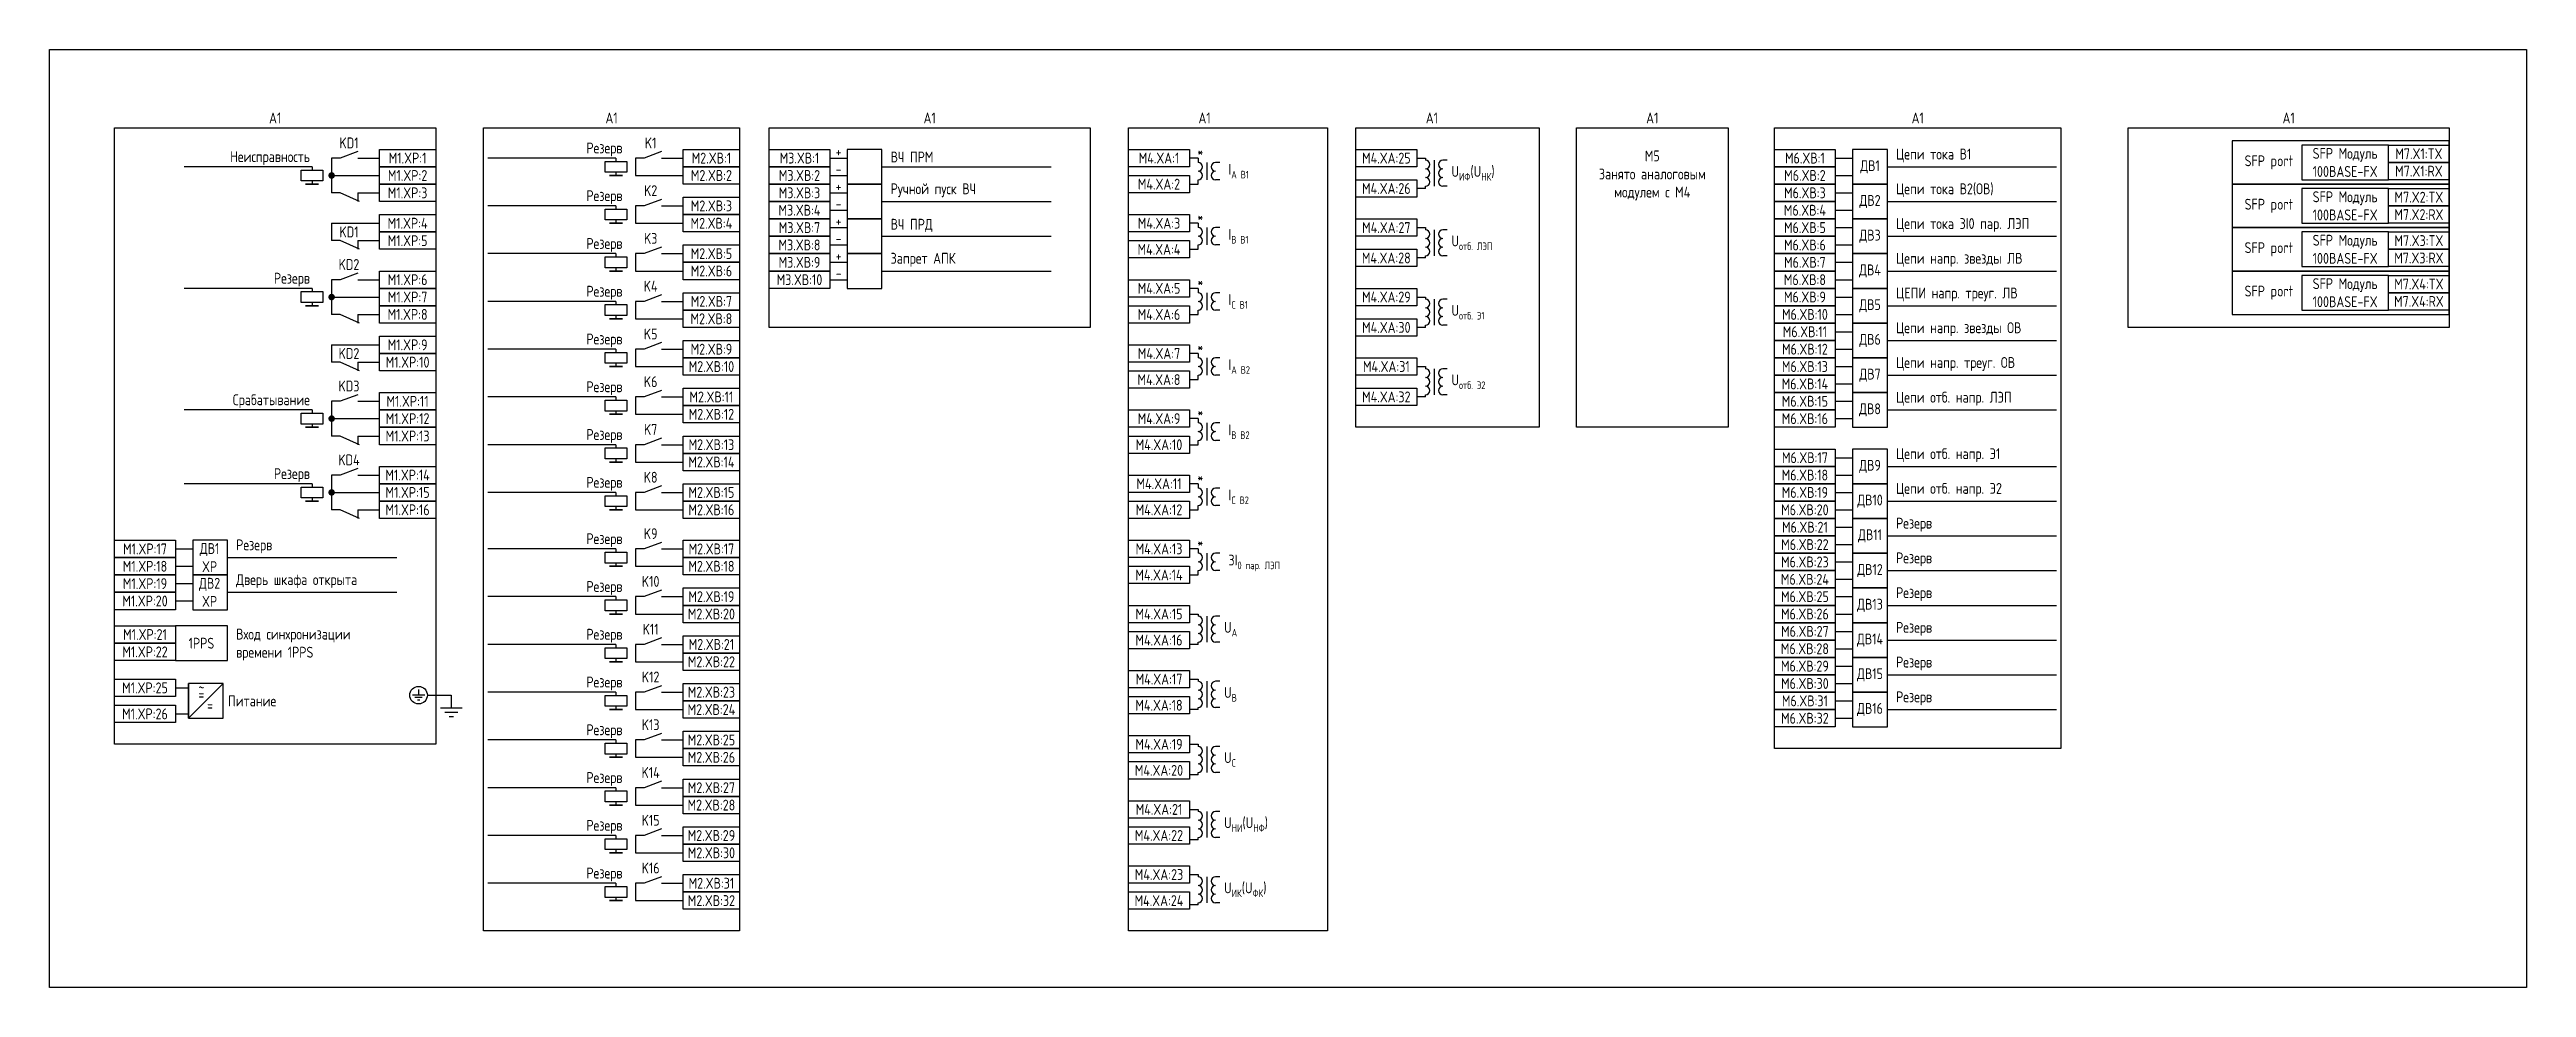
# Model space of a CAD drawing. Header units: millimetres. Extents: x -920 to 3495, y -90 to 589.
# Drawn here: x -32 to 539, y 301 to 517 of the extents above; entities that cross this region are included whole.
import ezdxf

# ---------------------------------------------------------------- set-up
doc = ezdxf.new("R2010")
doc.units = ezdxf.units.MM
doc.styles.add('Gost_type_A', font='GOST_0.TTF')

msp = doc.modelspace()

# ---------------------------------------------------------------- texts
at = {"char_height": 2.5, "style": 'Gost_type_A'}
for s, insert, width, attachment_point, line_spacing_factor in [('A1', (20.25, 500), 74.0002, 8, 0.9), ('A1', (97.75, 500), 59, 8, 0.9), ('A1', (171.04, 500), 74.0002, 8, 0.9), ('A1', (234.38, 500), 35, 8, 0.9), ('A1', (286.76, 500), 35, 8, 0.9), ('A1', (337.53, 500), 35, 8, 0.9), ('A1', (398.69, 500), 66, 8, 0.9), ('A1', (484.15, 500), 74.0002, 8, 0.9), ('Неисправность', (28.25, 492), 37, 6, 0.8), ('Резерв', (28.25, 464), 37, 6, 0.8), ('Срабатывание', (28.25, 436), 37, 6, 0.8), ('Резерв', (28.25, 419), 37, 6, 0.8)]:
    msp.add_mtext(s, dxfattribs=dict(at, insert=insert, width=width, attachment_point=attachment_point, line_spacing_factor=line_spacing_factor))
for s, insert, width, attachment_point in [('KD1', (37.25, 495.5), 8, 5), ('K1', (106.75, 495.5), 5, 5), ('M1.XP:1', (50.75, 492), 13, 5), ('Резерв', (100.25, 494), 31.0015, 6), ('M2.XВ:1', (120.75, 492), 13, 5), ('M3.XВ:1', (141.04, 492), 14, 5), ('+', (150.04, 493.5), 4, 5), ('ВЧ ПРM', (162.04, 491), 30.8621, 7), ('M4.XA:1', (223.88, 492), 14, 5), ('*', (233.38, 493.5), 3, 5), ('M4.XA:25', (276.26, 492), 14, 5), ('M5\\PЗанято аналоговым модулем с М4', (337.53, 488), 35, 5), ('M6.XВ:1', (372.69, 492), 14, 5), ('ДВ1', (387.69, 490), 7.9998, 5), ('Цепи тока В1', (393.69, 491), 27.8465, 7), ('SFP port', (485.15, 491), 20, 6), ('SFP Mодуль 100BASE-FX', (497.15, 491), 19.9998, 5), ('M7.X1:TX', (514.15, 493), 14, 5), ('M1.XP:3', (50.75, 484), 13, 5), ('M1.XP:2', (50.75, 488), 13, 5), ('K2', (106.75, 484.5), 5, 5), ('M2.XВ:2', (120.75, 488), 13, 5), ('M3.XВ:3', (141.04, 484), 14, 5), ('M3.XВ:2', (141.04, 488), 14, 5), ('-', (150.04, 489.5), 4, 5), ('+', (150.04, 485.5), 4, 5), ('Ручной пуск ВЧ', (162.04, 483), 44.8565, 7), ('M4.XA:2', (223.87, 486), 14.018, 5), ('\\A1;I{\\H0.7x;\\S^ A В1;}', (239.88, 489), 8, 4), ('M4.XA:26', (276.25, 485), 14.018, 5), ('\\A1;U{\\H0.7x;\\S^ ИФ;\\H1.42857x;(U\\H0.7x;\\S^ НК;\\H1.42857x;)}', (291.26, 488.5), 12, 4), ('M6.XВ:3', (372.69, 484), 14, 5), ('M6.XВ:2', (372.69, 488), 14, 5), ('Цепи тока В2(ОВ)', (393.69, 483), 27.8465, 7), ('M7.X1:RX', (514.15, 489), 14, 5), ('Резерв', (100.25, 483), 31.0015, 6), ('M2.XВ:3', (120.75, 481), 13, 5), ('M3.XВ:4', (141.04, 480), 14, 5), ('-', (150.04, 481.5), 4, 5), ('M6.XВ:4', (372.69, 480), 14, 5), ('ДВ2', (387.69, 482), 7.9998, 5), ('SFP port', (485.15, 481), 20, 6), ('SFP Mодуль 100BASE-FX', (497.15, 481), 19.9998, 5), ('M7.X2:RX', (514.15, 479), 14, 5), ('M7.X2:TX', (514.15, 483), 14, 5), ('KD1', (37.25, 475), 8, 5), ('M1.XP:4', (50.75, 477), 13, 5), ('M1.XP:5', (50.75, 473), 13, 5), ('K3', (106.75, 473.5), 5, 5), ('M2.XВ:4', (120.75, 477), 13, 5), ('M3.XВ:7', (141.04, 476), 14, 5), ('+', (150.04, 477.5), 4, 5), ('ВЧ ПРД', (162.04, 475), 27.8465, 7), ('M4.XA:3', (223.88, 477), 14, 5), ('*', (233.38, 478.5), 3, 5), ('\\A1;I{\\H0.7x;\\S^ В В1;}', (239.88, 474), 8, 4), ('M4.XA:27', (276.25, 476), 14.018, 5), ('\\A1;U{\\H0.7x;\\S^ отб. ЛЭП;}', (291.26, 472.5), 12, 4), ('M6.XВ:5', (372.69, 476), 14, 5), ('ДВ3', (387.69, 474), 7.9998, 5), ('Цепи тока 3I0 пар. ЛЭП', (393.69, 475), 31.722, 7), ('SFP Mодуль 100BASE-FX', (497.15, 471), 19.9998, 5), ('M7.X3:TX', (514.15, 473), 14, 5), ('KD2', (37.25, 467.5), 8, 5), ('Резерв', (100.25, 472), 31.0015, 6), ('M2.XВ:5', (120.75, 470), 13, 5), ('M3.XВ:8', (141.04, 472), 14, 5), ('M3.XВ:9', (141.04, 468), 14, 5), ('-', (150.04, 473.5), 4, 5), ('+', (150.04, 469.5), 4, 5), ('Запрет АПК', (162.04, 467), 27.8465, 7), ('M4.XA:4', (223.87, 470.99), 14.018, 5), ('M4.XA:28', (276.25, 469), 14.018, 5), ('M6.XВ:6', (372.69, 472), 14, 5), ('M6.XВ:7', (372.69, 468), 14, 5), ('Цепи напр. звезды ЛВ', (393.69, 467), 35.3442, 7), ('SFP port', (485.15, 471), 20, 6), ('M7.X3:RX', (514.15, 469), 14, 5), ('M1.XP:6', (50.75, 464), 13, 5), ('Резерв', (100.25, 461), 31.0015, 6), ('K4', (106.75, 462.5), 5, 5), ('M2.XВ:6', (120.75, 466), 13, 5), ('M3.XВ:10', (141.04, 464), 14, 5), ('-', (150.04, 465.5), 4, 5), ('M4.XA:5', (223.88, 462), 14, 5), ('*', (233.38, 463.5), 3, 5), ('M6.XВ:8', (372.69, 464), 14, 5), ('ДВ4', (387.69, 466), 7.9998, 5), ('SFP port', (485.15, 461), 20, 6), ('SFP Mодуль 100BASE-FX', (497.15, 461), 19.9998, 5), ('M7.X4:TX', (514.15, 463), 14, 5), ('M1.XP:8', (50.75, 456), 13, 5), ('M1.XP:7', (50.75, 460), 13, 5), ('M2.XВ:7', (120.75, 459), 13, 5), ('M4.XA:6', (223.87, 455.99), 14.018, 5), ('\\A1;I{\\H0.7x;\\S^ C В1;}', (239.88, 459), 8, 4), ('M4.XA:29', (276.26, 460), 14, 5), ('\\A1;U{\\H0.7x;\\S^ отб. Э1;}', (291.26, 456.5), 12, 4), ('M6.XВ:10', (372.69, 456), 14, 5), ('M6.XВ:9', (372.69, 460), 14, 5), ('ДВ5', (387.69, 458), 7.9998, 5), ('ЦЕПИ напр. треуг. ЛВ', (393.69, 459), 33.6483, 7), ('M7.X4:RX', (514.15, 459), 14, 5), ('Резерв', (100.25, 450), 31.0015, 6), ('K5', (106.75, 451.5), 5, 5), ('M2.XВ:8', (120.75, 455), 13, 5), ('M4.XA:30', (276.25, 453), 14.018, 5), ('M6.XВ:11', (372.69, 452), 14, 5), ('ДВ6', (387.69, 450), 7.9998, 5), ('Цепи напр. звезды ОВ', (393.69, 451), 35.3442, 7), ('KD2', (37.25, 447), 8, 5), ('M1.XP:10', (50.75, 445), 13, 5), ('M1.XP:9', (50.75, 449), 13, 5), ('M2.XВ:10', (120.75, 444), 13, 5), ('M2.XВ:9', (120.75, 448), 13, 5), ('M4.XA:7', (223.88, 447), 14, 5), ('*', (233.38, 448.5), 3, 5), ('\\A1;I{\\H0.7x;\\S^ A В2;}', (239.88, 444), 8, 4), ('M4.XA:31', (276.25, 444), 14.018, 5), ('M6.XВ:13', (372.69, 444), 14, 5), ('M6.XВ:12', (372.69, 448), 14, 5), ('Цепи напр. треуг. ОВ', (393.69, 443), 33.6483, 7), ('KD3', (37.25, 439.5), 8, 5), ('Резерв', (100.25, 439), 31.0015, 6), ('K6', (106.75, 440.5), 5, 5), ('M4.XA:8', (223.87, 440.99), 14.018, 5), ('\\A1;U{\\H0.7x;\\S^ отб. Э2;}', (291.26, 440.5), 12, 4), ('M6.XВ:14', (372.69, 440), 14, 5), ('ДВ7', (387.69, 442), 7.9998, 5), ('M1.XP:11', (50.75, 436), 13, 5), ('M2.XВ:12', (120.75, 433), 13, 5), ('M2.XВ:11', (120.75, 437), 13, 5), ('M4.XA:32', (276.25, 437), 14.018, 5), ('M6.XВ:15', (372.69, 436), 14, 5), ('ДВ8', (387.69, 434), 7.9998, 5), ('Цепи отб. напр. ЛЭП', (393.69, 435), 29.1657, 7), ('M1.XP:13', (50.75, 428), 13, 5), ('M1.XP:12', (50.75, 432), 13, 5), ('Резерв', (100.25, 428), 31.0015, 6), ('K7', (106.75, 429.5), 5, 5), ('M4.XA:9', (223.88, 432), 14, 5), ('*', (233.38, 433.5), 3, 5), ('\\A1;I{\\H0.7x;\\S^ В В2;}', (239.88, 429), 8, 4), ('M6.XВ:16', (372.69, 432), 14, 5), ('KD4', (37.25, 422.5), 8, 5), ('M2.XВ:14', (120.75, 422), 13, 5), ('M2.XВ:13', (120.75, 426), 13, 5), ('M4.XA:10', (223.87, 425.99), 14.018, 5), ('M6.XВ:17', (372.69, 423), 14, 5), ('ДВ9', (387.69, 421), 7.9998, 5), ('Цепи отб. напр. Э1', (393.69, 422), 27.8465, 7), ('M1.XP:14', (50.75, 419), 13, 5), ('Резерв', (100.25, 417), 31.0015, 6), ('K8', (106.75, 418.5), 5, 5), ('M4.XA:11', (223.88, 417), 14, 5), ('*', (233.38, 418.5), 3, 5), ('M6.XВ:18', (372.69, 419), 14, 5), ('Цепи отб. напр. Э2', (393.69, 414), 27.8465, 7), ('M1.XP:15', (50.75, 415), 13, 5), ('M1.XP:16', (50.75, 411), 13, 5), ('M2.XВ:15', (120.75, 415), 13, 5), ('M2.XВ:16', (120.75, 411), 13, 5), ('M4.XA:12', (223.87, 411), 14.018, 5), ('\\A1;I{\\H0.7x;\\S^ C В2;}', (239.88, 414), 8, 4), ('M6.XВ:20', (372.69, 411), 14, 5), ('M6.XВ:19', (372.69, 415), 14, 5), ('ДВ10', (387.69, 413), 7.9998, 5), ('Резерв', (100.25, 404), 31.0015, 6), ('K9', (106.75, 405.5), 5, 5), ('M6.XВ:21', (372.69, 407), 14, 5), ('ДВ11', (387.69, 405), 7.9998, 5), ('Резерв', (393.69, 406), 27.8465, 7), ('M1.XP:17', (-9.75, 402), 14, 5), ('ДВ1 XP', (5.13, 400), 7.7588, 5), ('Резерв', (11.25, 401), 37, 7), ('M2.XВ:17', (120.75, 402), 13, 5), ('M4.XA:13', (223.88, 402.01), 14, 5), ('*', (233.38, 403.5), 3, 5), ('\\A1;3I{\\H0.7x;\\S^ 0 пар. ЛЭП;}', (239.88, 399), 8, 4), ('M6.XВ:23', (372.69, 399), 14, 5), ('M6.XВ:22', (372.69, 403), 14, 5), ('Резерв', (393.69, 398), 27.8465, 7), ('M1.XP:18', (-9.75, 398), 14, 5), ('M1.XP:19', (-9.75, 394), 14, 5), ('ДВ2 XP', (5.13, 392), 7.7588, 5), ('Дверь шкафа открыта', (11.25, 393), 37, 7), ('Резерв', (100.25, 393), 31.0015, 6), ('K10', (106.75, 394.5), 5, 5), ('M2.XВ:18', (120.75, 398), 13, 5), ('M4.XA:14', (223.87, 396), 14.018, 5), ('M6.XВ:24', (372.69, 395), 14, 5), ('ДВ12', (387.69, 397), 7.9998, 5), ('M1.XP:20', (-9.75, 390), 14, 5), ('M2.XВ:20', (120.75, 387), 13, 5), ('M2.XВ:19', (120.75, 391), 13, 5), ('M4.XA:15', (223.88, 387), 14, 5), ('M6.XВ:25', (372.69, 391), 14, 5), ('M6.XВ:26', (372.69, 387), 14, 5), ('ДВ13', (387.69, 389), 7.9998, 5), ('Резерв', (393.69, 390), 27.8465, 7), ('M1.XP:21', (-9.75, 382.28), 14, 5), ('Вход синхронизации\\Pвремени 1PPS', (11.25, 376.28), 35.9749, 7), ('Резерв', (100.25, 382), 31.0015, 6), ('K11', (106.75, 383.5), 5, 5), ('\\A1;U{\\H0.7x;\\S^ А;}', (238.88, 383.5), 12, 4), ('M6.XВ:27', (372.69, 383), 14, 5), ('ДВ14', (387.69, 381), 7.9998, 5), ('Резерв', (393.69, 382), 27.8465, 7), ('M1.XP:22', (-9.75, 378.28), 14, 5), ('1PPS', (3.25, 380.28), 12, 5), ('M2.XВ:22', (120.75, 376), 13, 5), ('M2.XВ:21', (120.75, 380), 13, 5), ('M4.XA:16', (223.87, 380.99), 14.018, 5), ('M6.XВ:28', (372.69, 379), 14, 5), ('Резерв', (393.69, 374), 27.8465, 7), ('M1.XP:25', (-9.75, 370), 13.9956, 5), ('Резерв', (100.25, 371), 31.0015, 6), ('K12', (106.75, 372.5), 5, 5), ('M4.XA:17', (223.88, 372), 14, 5), ('M6.XВ:29', (372.69, 375), 14, 5), ('M6.XВ:30', (372.69, 371), 14, 5), ('ДВ15', (387.69, 373), 7.9998, 5), ('M1.XP:26', (-9.75, 364), 13.9956, 5), ('~', (3.25, 370.03), 2.7, 5), ('=', (3.25, 368.53), 6, 5), ('=', (5.25, 366), 6, 5), ('Питание', (14.93, 366.99), 11.3452, 5), ('M2.XВ:24', (120.75, 365), 13, 5), ('M2.XВ:23', (120.75, 369), 13, 5), ('M4.XA:18', (223.87, 365.99), 14.018, 5), ('\\A1;U{\\H0.7x;\\S^ В;}', (238.88, 368.5), 12, 4), ('M6.XВ:31', (372.69, 367), 14, 5), ('ДВ16', (387.69, 365), 7.9998, 5), ('Резерв', (393.69, 366), 27.8465, 7), ('Резерв', (100.25, 360), 31.0015, 6), ('K13', (106.75, 361.5), 5, 5), ('M6.XВ:32', (372.69, 363), 14, 5), ('M2.XВ:25', (120.75, 358), 13, 5), ('M2.XВ:26', (120.75, 354), 13, 5), ('M4.XA:19', (223.88, 357), 14, 5), ('\\A1;U{\\H0.7x;\\S^ С;}', (238.88, 353.5), 12, 4), ('Резерв', (100.25, 349), 31.0015, 6), ('K14', (106.75, 350.5), 5, 5), ('M2.XВ:27', (120.75, 347), 13, 5), ('M4.XA:20', (223.87, 350.99), 14.018, 5), ('M2.XВ:28', (120.75, 343), 13, 5), ('M4.XA:21', (223.88, 342), 14, 5), ('Резерв', (100.25, 338), 31.0015, 6), ('K15', (106.75, 339.5), 5, 5), ('M2.XВ:29', (120.75, 336), 13, 5), ('M4.XA:22', (223.87, 336), 14.018, 5), ('\\A1;U{\\H0.7x;\\S^ НИ;}(U{\\H0.7x;\\S^ НФ;})', (238.88, 338.5), 12, 4), ('M2.XВ:30', (120.75, 332), 13, 5), ('Резерв', (100.25, 327), 31.0015, 6), ('K16', (106.75, 328.5), 5, 5), ('M2.XВ:31', (120.75, 325), 13, 5), ('M4.XA:23', (223.88, 327), 14, 5), ('\\A1;U{\\H0.7x;\\S^ ИК;\\H1.42857x;(U\\H0.7x;\\S^ ФК;\\H1.42857x;)}', (238.88, 323.5), 12, 4), ('M2.XВ:32', (120.75, 321), 13, 5), ('M4.XA:24', (223.87, 320.99), 14.018, 5)]:
    msp.add_mtext(s, dxfattribs=dict(at, insert=insert, width=width, attachment_point=attachment_point))

# ---------------------------------------------------------------- blocks, each defined once
blk = doc.blocks.new('POINT')
at = {"const_width": 0.75}
blk.add_lwpolyline([(-0.375, 0, 1), (0.375, 0, 1)], format="xyb", close=True, dxfattribs=at)

# ---------------------------------------------------------------- linework, layer by layer
at = {"ltscale": 1.08}
for p, q in [((35.25, 492), (33.25, 492)), ((33.25, 492), (33.25, 484)), ((39.25, 492), (44.25, 492)), ((105.25, 492), (103.25, 492)), ((103.25, 492), (103.25, 488)), ((109.25, 492), (114.25, 492)), ((33.25, 488), (44.25, 488)), ((103.25, 488), (114.25, 488)), ((35.25, 484), (33.25, 484)), ((39.25, 484), (44.25, 484)), ((105.25, 481), (103.25, 481)), ((103.25, 481), (103.25, 477)), ((109.25, 481), (114.25, 481)), ((33.25, 477), (44.25, 477)), ((103.25, 477), (114.25, 477)), ((35.25, 473), (33.25, 473)), ((39.25, 473), (44.25, 473)), ((105.25, 470), (103.25, 470)), ((103.25, 470), (103.25, 466)), ((109.25, 470), (114.25, 470)), ((35.25, 464), (33.25, 464)), ((33.25, 464), (33.25, 456)), ((39.25, 464), (44.25, 464)), ((103.25, 466), (114.25, 466)), ((33.25, 460), (44.25, 460)), ((105.25, 459), (103.25, 459)), ((103.25, 459), (103.25, 455)), ((109.25, 459), (114.25, 459)), ((35.25, 456), (33.25, 456)), ((39.25, 456), (44.25, 456)), ((103.25, 455), (114.25, 455)), ((33.25, 449), (44.25, 449)), ((105.25, 448), (103.25, 448)), ((103.25, 448), (103.25, 444)), ((109.25, 448), (114.25, 448)), ((35.25, 445), (33.25, 445)), ((39.25, 445), (44.25, 445)), ((103.25, 444), (114.25, 444)), ((35.25, 436), (33.25, 436)), ((33.25, 436), (33.25, 428)), ((39.25, 436), (44.25, 436)), ((105.25, 437), (103.25, 437)), ((103.25, 437), (103.25, 433)), ((109.25, 437), (114.25, 437)), ((33.25, 432), (44.25, 432)), ((103.25, 433), (114.25, 433)), ((35.25, 428), (33.25, 428)), ((39.25, 428), (44.25, 428)), ((105.25, 426), (103.25, 426)), ((103.25, 426), (103.25, 422)), ((109.25, 426), (114.25, 426)), ((35.25, 419), (33.25, 419)), ((33.25, 419), (33.25, 411)), ((39.25, 419), (44.25, 419)), ((103.25, 422), (114.25, 422)), ((33.25, 415), (44.25, 415)), ((35.25, 411), (33.25, 411)), ((39.25, 411), (44.25, 411)), ((105.25, 415), (103.25, 415)), ((103.25, 415), (103.25, 411)), ((103.25, 411), (114.25, 411)), ((109.25, 415), (114.25, 415)), ((105.25, 402), (103.25, 402)), ((103.25, 402), (103.25, 398)), ((109.25, 402), (114.25, 402)), ((103.25, 398), (114.25, 398)), ((105.25, 391), (103.25, 391)), ((103.25, 391), (103.25, 387)), ((109.25, 391), (114.25, 391)), ((103.25, 387), (114.25, 387)), ((105.25, 380), (103.25, 380)), ((103.25, 380), (103.25, 376)), ((109.25, 380), (114.25, 380)), ((103.25, 376), (114.25, 376)), ((105.25, 369), (103.25, 369)), ((103.25, 369), (103.25, 365)), ((109.25, 369), (114.25, 369)), ((103.25, 365), (114.25, 365)), ((105.25, 358), (103.25, 358)), ((103.25, 358), (103.25, 354)), ((103.25, 354), (114.25, 354)), ((109.25, 358), (114.25, 358)), ((105.25, 347), (103.25, 347)), ((103.25, 347), (103.25, 343)), ((103.25, 343), (114.25, 343)), ((109.25, 347), (114.25, 347)), ((105.25, 336), (103.25, 336)), ((103.25, 336), (103.25, 332)), ((103.25, 332), (114.25, 332)), ((109.25, 336), (114.25, 336)), ((105.25, 325), (103.25, 325)), ((103.25, 325), (103.25, 321)), ((103.25, 321), (114.25, 321)), ((109.25, 325), (114.25, 325))]:
    msp.add_line(p, q, dxfattribs=at)
at = {"ltscale": 4.32}
for p, q in [((39.25, 493.5), (35.25, 492)), ((109.25, 493.5), (105.25, 492)), ((39.65, 482), (35.25, 484)), ((109.25, 482.5), (105.25, 481)), ((39.65, 471), (35.25, 473)), ((109.25, 471.5), (105.25, 470)), ((39.25, 465.5), (35.25, 464)), ((109.25, 460.5), (105.25, 459)), ((39.65, 454), (35.25, 456)), ((109.25, 449.5), (105.25, 448)), ((39.65, 443), (35.25, 445)), ((39.25, 437.5), (35.25, 436)), ((109.25, 438.5), (105.25, 437)), ((39.65, 426), (35.25, 428)), ((109.25, 427.5), (105.25, 426)), ((39.25, 420.5), (35.25, 419)), ((39.65, 409), (35.25, 411)), ((109.25, 416.5), (105.25, 415)), ((109.25, 403.5), (105.25, 402)), ((109.25, 392.5), (105.25, 391)), ((109.25, 381.5), (105.25, 380)), ((54.71, 368.32), (51.86, 368.32)), ((54.14, 367.75), (52.43, 367.75)), ((53.57, 367.18), (53, 367.18)), ((53.28, 369.6), (53.28, 368.32)), ((63.32, 365.32), (58.32, 365.32)), ((60.82, 368.32), (60.82, 365.32)), ((109.25, 370.5), (105.25, 369)), ((62.32, 364.32), (59.32, 364.32)), ((61.32, 363.32), (60.32, 363.32)), ((109.25, 359.5), (105.25, 358)), ((109.25, 348.5), (105.25, 347)), ((109.25, 337.5), (105.25, 336)), ((109.25, 326.5), (105.25, 325))]:
    msp.add_line(p, q, dxfattribs=at)
for p, q in [((98.75, 492), (69.25, 492)), ((98.75, 492), (98.75, 491.25)), ((148.04, 492), (152.04, 492)), ((232.88, 492), (230.88, 492)), ((379.69, 492), (383.69, 492)), ((28.75, 490), (-0.75, 490)), ((28.75, 490), (28.75, 489.25)), ((28.75, 486.75), (28.75, 486)), ((98.75, 488.75), (98.75, 488)), ((148.04, 488), (152.04, 488)), ((160.04, 490), (199.04, 490)), ((230.88, 486), (232.88, 486)), ((379.69, 488), (383.69, 488)), ((391.69, 490), (430.69, 490)), ((39.25, 484), (39.25, 482)), ((98.75, 481), (69.25, 481)), ((98.75, 481), (98.75, 480.25)), ((148.04, 484), (152.04, 484)), ((148.04, 480), (152.04, 480)), ((160.04, 482), (199.04, 482)), ((379.69, 484), (383.69, 484)), ((379.69, 480), (383.69, 480)), ((391.69, 482), (430.69, 482)), ((33.25, 477), (33.25, 473)), ((98.75, 477.75), (98.75, 477)), ((148.04, 476), (152.04, 476)), ((160.04, 474), (199.04, 474)), ((232.88, 477), (230.88, 477)), ((379.69, 476), (383.69, 476)), ((391.69, 474), (430.69, 474)), ((39.25, 473), (39.25, 471)), ((98.75, 470), (69.25, 470)), ((98.75, 470), (98.75, 469.25)), ((148.04, 472), (152.04, 472)), ((148.04, 468), (152.04, 468)), ((230.88, 471), (232.88, 471)), ((379.69, 472), (383.69, 472)), ((379.69, 468), (383.69, 468)), ((98.75, 466.75), (98.75, 466)), ((148.04, 464), (152.04, 464)), ((160.04, 466), (199.04, 466)), ((379.69, 464), (383.69, 464)), ((391.69, 466), (430.69, 466)), ((28.75, 462), (-0.75, 462)), ((28.75, 462), (28.75, 461.25)), ((28.75, 458.75), (28.75, 458)), ((98.75, 459), (69.25, 459)), ((98.75, 459), (98.75, 458.25)), ((232.88, 462), (230.88, 462)), ((379.69, 460), (383.69, 460)), ((391.69, 458), (430.69, 458)), ((39.25, 456), (39.25, 454)), ((98.75, 455.75), (98.75, 455)), ((230.88, 456), (232.88, 456)), ((379.69, 456), (383.69, 456)), ((379.69, 452), (383.69, 452)), ((33.25, 449), (33.25, 445)), ((98.75, 448), (69.25, 448)), ((98.75, 448), (98.75, 447.25)), ((232.88, 447), (230.88, 447)), ((379.69, 448), (383.69, 448)), ((391.69, 450), (430.69, 450)), ((39.25, 445), (39.25, 443)), ((98.75, 444.75), (98.75, 444)), ((230.88, 441), (232.88, 441)), ((379.69, 444), (383.69, 444)), ((379.69, 440), (383.69, 440)), ((391.69, 442), (430.69, 442)), ((28.75, 434), (-0.75, 434)), ((28.75, 434), (28.75, 433.25)), ((98.75, 437), (69.25, 437)), ((98.75, 437), (98.75, 436.25)), ((98.75, 433.75), (98.75, 433)), ((379.69, 436), (383.69, 436)), ((391.69, 434), (430.69, 434)), ((28.75, 430.75), (28.75, 430)), ((232.88, 432), (230.88, 432)), ((379.69, 432), (383.69, 432)), ((39.25, 428), (39.25, 426)), ((98.75, 426), (69.25, 426)), ((98.75, 426), (98.75, 425.25)), ((98.75, 422.75), (98.75, 422)), ((230.88, 426), (232.88, 426)), ((379.69, 423), (383.69, 423)), ((28.75, 417), (-0.75, 417)), ((28.75, 417), (28.75, 416.25)), ((232.88, 417), (230.88, 417)), ((379.69, 419), (383.69, 419)), ((391.69, 421), (430.69, 421)), ((28.75, 413.75), (28.75, 413)), ((39.25, 411), (39.25, 409)), ((98.75, 415), (69.25, 415)), ((98.75, 415), (98.75, 414.25)), ((98.75, 411.75), (98.75, 411)), ((230.88, 411), (232.88, 411)), ((379.69, 415), (383.69, 415)), ((379.69, 411), (383.69, 411)), ((391.69, 413), (430.69, 413)), ((379.69, 407), (383.69, 407)), ((-2.75, 402), (1.25, 402)), ((9.25, 400), (48.25, 400)), ((98.75, 402), (69.25, 402)), ((98.75, 402), (98.75, 401.25)), ((232.88, 402), (230.88, 402)), ((379.69, 403), (383.69, 403)), ((391.69, 405), (430.69, 405)), ((-2.75, 398), (1.25, 398)), ((-2.75, 394), (1.25, 394)), ((98.75, 398.75), (98.75, 398)), ((230.88, 396), (232.88, 396)), ((379.69, 399), (383.69, 399)), ((379.69, 395), (383.69, 395)), ((391.69, 397), (430.69, 397)), ((-2.75, 390), (1.25, 390)), ((9.25, 392), (48.25, 392)), ((98.75, 391), (69.25, 391)), ((98.75, 391), (98.75, 390.25)), ((379.69, 391), (383.69, 391)), ((391.69, 389), (430.69, 389)), ((98.75, 387.75), (98.75, 387)), ((379.69, 387), (383.69, 387)), ((379.69, 383), (383.69, 383)), ((98.75, 380), (69.25, 380)), ((98.75, 380), (98.75, 379.25)), ((98.75, 376.75), (98.75, 376)), ((379.69, 379), (383.69, 379)), ((391.69, 381), (430.69, 381)), ((0.25, 363), (0.25, 371)), ((0.25, 363), (8.25, 371)), ((379.69, 375), (383.69, 375)), ((379.69, 371), (383.69, 371)), ((391.69, 373), (430.69, 373)), ((55.3, 368.32), (60.82, 368.32)), ((98.75, 369), (69.25, 369)), ((98.75, 369), (98.75, 368.25)), ((98.75, 365.75), (98.75, 365)), ((379.69, 367), (383.69, 367)), ((379.69, 363), (383.69, 363)), ((391.69, 365), (430.69, 365)), ((98.75, 358), (69.25, 358)), ((98.75, 358), (98.75, 357.25)), ((98.75, 354.75), (98.75, 354)), ((98.75, 347), (69.25, 347)), ((98.75, 347), (98.75, 346.25)), ((98.75, 343.75), (98.75, 343)), ((98.75, 336), (69.25, 336)), ((98.75, 336), (98.75, 335.25)), ((98.75, 332.75), (98.75, 332)), ((98.75, 325), (69.25, 325)), ((98.75, 325), (98.75, 324.25)), ((98.75, 321.75), (98.75, 321))]:
    msp.add_line(p, q)
at = {"ltscale": 4}
for p, q in [((232.88, 492), (232.88, 491)), ((232.88, 491.5), (232.88, 491)), ((234.88, 491), (234.88, 487)), ((234.88, 491), (234.88, 487)), ((237.88, 491), (236.88, 491)), ((237.88, 491), (236.88, 491)), ((283.26, 492), (285.26, 492)), ((285.26, 492), (285.26, 491.5)), ((285.26, 492), (285.26, 491.5)), ((287.26, 491.5), (287.26, 487.5)), ((290.26, 491.5), (289.26, 491.5)), ((232.88, 486), (232.88, 487)), ((237.88, 487), (236.88, 487)), ((237.88, 487), (236.88, 487)), ((285.26, 485), (285.26, 485.5)), ((287.26, 489.5), (287.26, 485.5)), ((290.26, 485.5), (289.26, 485.5)), ((285.26, 485), (283.26, 485)), ((232.88, 477), (232.88, 476)), ((232.88, 476.5), (232.88, 476)), ((234.88, 476), (234.88, 472)), ((234.88, 476), (234.88, 472)), ((237.88, 476), (236.88, 476)), ((237.88, 476), (236.88, 476)), ((283.26, 476), (285.26, 476)), ((285.26, 476), (285.26, 475.5)), ((285.26, 476), (285.26, 475.5)), ((287.26, 475.5), (287.26, 471.5)), ((290.26, 475.5), (289.26, 475.5)), ((232.88, 471), (232.88, 472)), ((237.88, 472), (236.88, 472)), ((237.88, 472), (236.88, 472)), ((285.26, 469), (283.26, 469)), ((285.26, 469), (285.26, 469.5)), ((287.26, 473.5), (287.26, 469.5)), ((290.26, 469.5), (289.26, 469.5)), ((232.88, 462), (232.88, 461)), ((232.88, 461.5), (232.88, 461)), ((232.88, 456), (232.88, 457)), ((234.88, 461), (234.88, 457)), ((234.88, 461), (234.88, 457)), ((237.88, 461), (236.88, 461)), ((237.88, 461), (236.88, 461)), ((237.88, 457), (236.88, 457)), ((237.88, 457), (236.88, 457)), ((283.26, 460), (285.26, 460)), ((285.26, 460), (285.26, 459.5)), ((285.26, 460), (285.26, 459.5)), ((287.26, 459.5), (287.26, 455.5)), ((287.26, 457.5), (287.26, 453.5)), ((290.26, 459.5), (289.26, 459.5)), ((285.26, 453), (283.26, 453)), ((285.26, 453), (285.26, 453.5)), ((290.26, 453.5), (289.26, 453.5)), ((232.88, 447), (232.88, 446)), ((232.88, 446.5), (232.88, 446)), ((234.88, 446), (234.88, 442)), ((234.88, 446), (234.88, 442)), ((237.88, 446), (236.88, 446)), ((237.88, 446), (236.88, 446)), ((232.88, 441), (232.88, 442)), ((237.88, 442), (236.88, 442)), ((237.88, 442), (236.88, 442)), ((283.26, 444), (285.26, 444)), ((285.26, 444), (285.26, 443.5)), ((285.26, 444), (285.26, 443.5)), ((287.26, 443.5), (287.26, 439.5)), ((287.26, 441.5), (287.26, 437.5)), ((290.26, 443.5), (289.26, 443.5)), ((285.26, 437), (283.26, 437)), ((285.26, 437), (285.26, 437.5)), ((290.26, 437.5), (289.26, 437.5)), ((232.88, 432), (232.88, 431)), ((232.88, 431.5), (232.88, 431)), ((234.88, 431), (234.88, 427)), ((234.88, 431), (234.88, 427)), ((237.88, 431), (236.88, 431)), ((237.88, 431), (236.88, 431)), ((232.88, 426), (232.88, 427)), ((237.88, 427), (236.88, 427)), ((237.88, 427), (236.88, 427)), ((232.88, 417), (232.88, 416)), ((232.88, 416.5), (232.88, 416)), ((232.88, 411), (232.88, 412)), ((234.88, 416), (234.88, 412)), ((234.88, 416), (234.88, 412)), ((237.88, 416), (236.88, 416)), ((237.88, 416), (236.88, 416)), ((237.88, 412), (236.88, 412)), ((237.88, 412), (236.88, 412)), ((232.88, 402), (232.88, 401)), ((232.88, 401.5), (232.88, 401)), ((234.88, 401), (234.88, 397)), ((234.88, 401), (234.88, 397)), ((237.88, 401), (236.88, 401)), ((237.88, 401), (236.88, 401)), ((232.88, 396), (232.88, 397)), ((237.88, 397), (236.88, 397)), ((237.88, 397), (236.88, 397)), ((230.88, 387), (232.88, 387)), ((232.88, 387), (232.88, 386.5)), ((232.88, 387), (232.88, 386.5)), ((234.88, 386.5), (234.88, 382.5)), ((234.88, 384.5), (234.88, 380.5)), ((237.88, 386.5), (236.88, 386.5)), ((232.88, 380), (230.88, 380)), ((232.88, 380), (232.88, 380.5)), ((237.88, 380.5), (236.88, 380.5)), ((230.88, 372), (232.88, 372)), ((232.88, 372), (232.88, 371.5)), ((232.88, 372), (232.88, 371.5)), ((234.88, 371.5), (234.88, 367.5)), ((237.88, 371.5), (236.88, 371.5)), ((-2.75, 370), (0.25, 370)), ((232.88, 365), (232.88, 365.5)), ((234.88, 369.5), (234.88, 365.5)), ((237.88, 365.5), (236.88, 365.5)), ((-2.75, 364), (0.25, 364)), ((232.88, 365), (230.88, 365)), ((230.88, 357), (232.88, 357)), ((232.88, 357), (232.88, 356.5)), ((232.88, 357), (232.88, 356.5)), ((234.88, 356.5), (234.88, 352.5)), ((234.88, 354.5), (234.88, 350.5)), ((237.88, 356.5), (236.88, 356.5)), ((232.88, 350), (230.88, 350)), ((232.88, 350), (232.88, 350.5)), ((237.88, 350.5), (236.88, 350.5)), ((230.88, 342), (232.88, 342)), ((232.88, 342), (232.88, 341.5)), ((232.88, 342), (232.88, 341.5)), ((234.88, 341.5), (234.88, 337.5)), ((234.88, 339.5), (234.88, 335.5)), ((237.88, 341.5), (236.88, 341.5)), ((232.88, 335), (230.88, 335)), ((232.88, 335), (232.88, 335.5)), ((237.88, 335.5), (236.88, 335.5)), ((230.88, 327), (232.88, 327)), ((232.88, 327), (232.88, 326.5)), ((232.88, 327), (232.88, 326.5)), ((234.88, 326.5), (234.88, 322.5)), ((237.88, 326.5), (236.88, 326.5)), ((232.88, 320), (230.88, 320)), ((232.88, 320), (232.88, 320.5)), ((234.88, 324.5), (234.88, 320.5)), ((237.88, 320.5), (236.88, 320.5))]:
    msp.add_line(p, q, dxfattribs=at)
for points in [[(-31.75, 517), (538.94, 517), (538.94, 301), (-31.75, 301)], [(-16.75, 499), (57.25, 499), (57.25, 357), (-16.75, 357)], [(68.25, 499), (127.25, 499), (127.25, 314), (68.25, 314)], [(134.04, 499), (208.04, 499), (208.04, 453), (134.04, 453)], [(216.88, 499), (262.69, 499), (262.69, 314), (216.88, 314)], [(269.26, 499), (311.49, 499), (311.49, 430), (269.26, 430)], [(320.03, 499), (355.03, 499), (355.03, 430), (320.03, 430)], [(365.69, 499), (431.69, 499), (431.69, 356), (365.69, 356)], [(447.15, 499), (521.15, 499), (521.15, 453), (447.15, 453)], [(44.25, 494), (57.25, 494), (57.25, 490), (44.25, 490)], [(101.25, 491.25), (101.25, 488.75), (96.25, 488.75), (96.25, 491.25)], [(114.25, 494), (127.25, 494), (127.25, 490), (114.25, 490)], [(134.04, 494), (148.04, 494), (148.04, 490), (134.04, 490)], [(216.88, 494), (230.88, 494), (230.88, 490), (216.88, 490)], [(269.26, 494), (283.26, 494), (283.26, 490), (269.26, 490)], [(365.69, 494), (379.69, 494), (379.69, 490), (365.69, 490)], [(521.15, 496), (471.15, 496), (471.15, 486), (521.15, 486)], [(507.15, 495), (521.15, 495), (521.15, 491), (507.15, 491)], [(507.15, 491), (521.15, 491), (521.15, 487), (507.15, 487)], [(31.25, 489.25), (31.25, 486.75), (26.25, 486.75), (26.25, 489.25)], [(30.25, 486), (27.25, 486)], [(44.25, 490), (57.25, 490), (57.25, 486), (44.25, 486)], [(44.25, 486), (57.25, 486), (57.25, 482), (44.25, 482)], [(100.25, 488), (97.25, 488)], [(114.25, 490), (127.25, 490), (127.25, 486), (114.25, 486)], [(134.04, 490), (148.04, 490), (148.04, 486), (134.04, 486)], [(134.04, 486), (148.04, 486), (148.04, 482), (134.04, 482)], [(216.88, 488), (230.88, 488), (230.88, 484), (216.88, 484)], [(269.26, 487), (283.26, 487), (283.26, 483), (269.26, 483)], [(365.69, 490), (379.69, 490), (379.69, 486), (365.69, 486)], [(365.69, 486), (379.69, 486), (379.69, 482), (365.69, 482)], [(521.15, 486), (471.15, 486), (471.15, 476), (521.15, 476)], [(101.25, 480.25), (101.25, 477.75), (96.25, 477.75), (96.25, 480.25)], [(114.25, 483), (127.25, 483), (127.25, 479), (114.25, 479)], [(134.04, 482), (148.04, 482), (148.04, 478), (134.04, 478)], [(365.69, 482), (379.69, 482), (379.69, 478), (365.69, 478)], [(507.15, 485), (521.15, 485), (521.15, 481), (507.15, 481)], [(507.15, 481), (521.15, 481), (521.15, 477), (507.15, 477)], [(44.25, 479), (57.25, 479), (57.25, 475), (44.25, 475)], [(44.25, 475), (57.25, 475), (57.25, 471), (44.25, 471)], [(100.25, 477), (97.25, 477)], [(114.25, 479), (127.25, 479), (127.25, 475), (114.25, 475)], [(134.04, 478), (148.04, 478), (148.04, 474), (134.04, 474)], [(134.04, 474), (148.04, 474), (148.04, 470), (134.04, 470)], [(216.88, 479), (230.88, 479), (230.88, 475), (216.88, 475)], [(269.26, 478), (283.26, 478), (283.26, 474), (269.26, 474)], [(365.69, 478), (379.69, 478), (379.69, 474), (365.69, 474)], [(365.69, 474), (379.69, 474), (379.69, 470), (365.69, 470)], [(521.15, 476), (471.15, 476), (471.15, 466), (521.15, 466)], [(507.15, 475), (521.15, 475), (521.15, 471), (507.15, 471)], [(101.25, 469.25), (101.25, 466.75), (96.25, 466.75), (96.25, 469.25)], [(114.25, 472), (127.25, 472), (127.25, 468), (114.25, 468)], [(114.25, 468), (127.25, 468), (127.25, 464), (114.25, 464)], [(134.04, 470), (148.04, 470), (148.04, 466), (134.04, 466)], [(216.88, 473), (230.88, 473), (230.88, 469), (216.88, 469)], [(269.26, 471), (283.26, 471), (283.26, 467), (269.26, 467)], [(365.69, 470), (379.69, 470), (379.69, 466), (365.69, 466)], [(507.15, 471), (521.15, 471), (521.15, 467), (507.15, 467)], [(44.25, 466), (57.25, 466), (57.25, 462), (44.25, 462)], [(100.25, 466), (97.25, 466)], [(134.04, 466), (148.04, 466), (148.04, 462), (134.04, 462)], [(216.88, 464), (230.88, 464), (230.88, 460), (216.88, 460)], [(365.69, 466), (379.69, 466), (379.69, 462), (365.69, 462)], [(521.15, 466), (471.15, 466), (471.15, 456), (521.15, 456)], [(507.15, 465), (521.15, 465), (521.15, 461), (507.15, 461)], [(31.25, 461.25), (31.25, 458.75), (26.25, 458.75), (26.25, 461.25)], [(30.25, 458), (27.25, 458)], [(44.25, 462), (57.25, 462), (57.25, 458), (44.25, 458)], [(44.25, 458), (57.25, 458), (57.25, 454), (44.25, 454)], [(101.25, 458.25), (101.25, 455.75), (96.25, 455.75), (96.25, 458.25)], [(114.25, 461), (127.25, 461), (127.25, 457), (114.25, 457)], [(114.25, 457), (127.25, 457), (127.25, 453), (114.25, 453)], [(216.88, 458), (230.88, 458), (230.88, 454), (216.88, 454)], [(269.26, 462), (283.26, 462), (283.26, 458), (269.26, 458)], [(365.69, 462), (379.69, 462), (379.69, 458), (365.69, 458)], [(365.69, 458), (379.69, 458), (379.69, 454), (365.69, 454)], [(507.15, 461), (521.15, 461), (521.15, 457), (507.15, 457)], [(44.25, 451), (57.25, 451), (57.25, 447), (44.25, 447)], [(100.25, 455), (97.25, 455)], [(269.26, 455), (283.26, 455), (283.26, 451), (269.26, 451)], [(365.69, 454), (379.69, 454), (379.69, 450), (365.69, 450)], [(44.25, 447), (57.25, 447), (57.25, 443), (44.25, 443)], [(101.25, 447.25), (101.25, 444.75), (96.25, 444.75), (96.25, 447.25)], [(114.25, 450), (127.25, 450), (127.25, 446), (114.25, 446)], [(114.25, 446), (127.25, 446), (127.25, 442), (114.25, 442)], [(216.88, 449), (230.88, 449), (230.88, 445), (216.88, 445)], [(269.26, 446), (283.26, 446), (283.26, 442), (269.26, 442)], [(365.69, 450), (379.69, 450), (379.69, 446), (365.69, 446)], [(365.69, 446), (379.69, 446), (379.69, 442), (365.69, 442)], [(100.25, 444), (97.25, 444)], [(216.88, 443), (230.88, 443), (230.88, 439), (216.88, 439)], [(365.69, 442), (379.69, 442), (379.69, 438), (365.69, 438)], [(44.25, 438), (57.25, 438), (57.25, 434), (44.25, 434)], [(44.25, 434), (57.25, 434), (57.25, 430), (44.25, 430)], [(101.25, 436.25), (101.25, 433.75), (96.25, 433.75), (96.25, 436.25)], [(114.25, 439), (127.25, 439), (127.25, 435), (114.25, 435)], [(114.25, 435), (127.25, 435), (127.25, 431), (114.25, 431)], [(216.88, 434), (230.88, 434), (230.88, 430), (216.88, 430)], [(269.26, 439), (283.26, 439), (283.26, 435), (269.26, 435)], [(365.69, 438), (379.69, 438), (379.69, 434), (365.69, 434)], [(365.69, 434), (379.69, 434), (379.69, 430), (365.69, 430)], [(31.25, 433.25), (31.25, 430.75), (26.25, 430.75), (26.25, 433.25)], [(30.25, 430), (27.25, 430)], [(44.25, 430), (57.25, 430), (57.25, 426), (44.25, 426)], [(100.25, 433), (97.25, 433)], [(101.25, 425.25), (101.25, 422.75), (96.25, 422.75), (96.25, 425.25)], [(114.25, 428), (127.25, 428), (127.25, 424), (114.25, 424)], [(114.25, 424), (127.25, 424), (127.25, 420), (114.25, 420)], [(216.88, 428), (230.88, 428), (230.88, 424), (216.88, 424)], [(365.69, 425), (379.69, 425), (379.69, 421), (365.69, 421)], [(44.25, 421), (57.25, 421), (57.25, 417), (44.25, 417)], [(44.25, 417), (57.25, 417), (57.25, 413), (44.25, 413)], [(100.25, 422), (97.25, 422)], [(114.25, 417), (127.25, 417), (127.25, 413), (114.25, 413)], [(216.88, 419), (230.88, 419), (230.88, 415), (216.88, 415)], [(365.69, 421), (379.69, 421), (379.69, 417), (365.69, 417)], [(365.69, 417), (379.69, 417), (379.69, 413), (365.69, 413)], [(31.25, 416.25), (31.25, 413.75), (26.25, 413.75), (26.25, 416.25)], [(30.25, 413), (27.25, 413)], [(44.25, 413), (57.25, 413), (57.25, 409), (44.25, 409)], [(101.25, 414.25), (101.25, 411.75), (96.25, 411.75), (96.25, 414.25)], [(100.25, 411), (97.25, 411)], [(114.25, 413), (127.25, 413), (127.25, 409), (114.25, 409)], [(216.88, 413), (230.88, 413), (230.88, 409), (216.88, 409)], [(365.69, 413), (379.69, 413), (379.69, 409), (365.69, 409)], [(365.69, 409), (379.69, 409), (379.69, 405), (365.69, 405)], [(-16.75, 404), (-2.75, 404), (-2.75, 400), (-16.75, 400)], [(-16.75, 400), (-2.75, 400), (-2.75, 396), (-16.75, 396)], [(101.25, 401.25), (101.25, 398.75), (96.25, 398.75), (96.25, 401.25)], [(114.25, 404), (127.25, 404), (127.25, 400), (114.25, 400)], [(114.25, 400), (127.25, 400), (127.25, 396), (114.25, 396)], [(216.88, 404), (230.88, 404), (230.88, 400), (216.88, 400)], [(365.69, 405), (379.69, 405), (379.69, 401), (365.69, 401)], [(365.69, 401), (379.69, 401), (379.69, 397), (365.69, 397)], [(-16.75, 396), (-2.75, 396), (-2.75, 392), (-16.75, 392)], [(100.25, 398), (97.25, 398)], [(216.88, 398), (230.88, 398), (230.88, 394), (216.88, 394)], [(365.69, 397), (379.69, 397), (379.69, 393), (365.69, 393)], [(-16.75, 392), (-2.75, 392), (-2.75, 388), (-16.75, 388)], [(101.25, 390.25), (101.25, 387.75), (96.25, 387.75), (96.25, 390.25)], [(114.25, 393), (127.25, 393), (127.25, 389), (114.25, 389)], [(114.25, 389), (127.25, 389), (127.25, 385), (114.25, 385)], [(216.88, 389), (230.88, 389), (230.88, 385), (216.88, 385)], [(365.69, 393), (379.69, 393), (379.69, 389), (365.69, 389)], [(365.69, 389), (379.69, 389), (379.69, 385), (365.69, 385)], [(-16.75, 384.28), (-2.75, 384.28), (-2.75, 380.28), (-16.75, 380.28)], [(100.25, 387), (97.25, 387)], [(216.88, 383), (230.88, 383), (230.88, 379), (216.88, 379)], [(365.69, 385), (379.69, 385), (379.69, 381), (365.69, 381)], [(-16.75, 380.28), (-2.75, 380.28), (-2.75, 376.28), (-16.75, 376.28)], [(101.25, 379.25), (101.25, 376.75), (96.25, 376.75), (96.25, 379.25)], [(114.25, 382), (127.25, 382), (127.25, 378), (114.25, 378)], [(114.25, 378), (127.25, 378), (127.25, 374), (114.25, 374)], [(365.69, 381), (379.69, 381), (379.69, 377), (365.69, 377)], [(365.69, 377), (379.69, 377), (379.69, 373), (365.69, 373)], [(-16.75, 372), (-2.75, 372), (-2.75, 368), (-16.75, 368)], [(100.25, 376), (97.25, 376)], [(114.25, 371), (127.25, 371), (127.25, 367), (114.25, 367)], [(216.88, 374), (230.88, 374), (230.88, 370), (216.88, 370)], [(365.69, 373), (379.69, 373), (379.69, 369), (365.69, 369)], [(-16.75, 366), (-2.75, 366), (-2.75, 362), (-16.75, 362)], [(101.25, 368.25), (101.25, 365.75), (96.25, 365.75), (96.25, 368.25)], [(114.25, 367), (127.25, 367), (127.25, 363), (114.25, 363)], [(216.88, 368), (230.88, 368), (230.88, 364), (216.88, 364)], [(365.69, 369), (379.69, 369), (379.69, 365), (365.69, 365)], [(100.25, 365), (97.25, 365)], [(114.25, 360), (127.25, 360), (127.25, 356), (114.25, 356)], [(365.69, 365), (379.69, 365), (379.69, 361), (365.69, 361)], [(101.25, 357.25), (101.25, 354.75), (96.25, 354.75), (96.25, 357.25)], [(100.25, 354), (97.25, 354)], [(114.25, 356), (127.25, 356), (127.25, 352), (114.25, 352)], [(216.88, 359), (230.88, 359), (230.88, 355), (216.88, 355)], [(114.25, 349), (127.25, 349), (127.25, 345), (114.25, 345)], [(216.88, 353), (230.88, 353), (230.88, 349), (216.88, 349)], [(101.25, 346.25), (101.25, 343.75), (96.25, 343.75), (96.25, 346.25)], [(100.25, 343), (97.25, 343)], [(114.25, 345), (127.25, 345), (127.25, 341), (114.25, 341)], [(216.88, 344), (230.88, 344), (230.88, 340), (216.88, 340)], [(114.25, 338), (127.25, 338), (127.25, 334), (114.25, 334)], [(216.88, 338), (230.88, 338), (230.88, 334), (216.88, 334)], [(101.25, 335.25), (101.25, 332.75), (96.25, 332.75), (96.25, 335.25)], [(100.25, 332), (97.25, 332)], [(114.25, 334), (127.25, 334), (127.25, 330), (114.25, 330)], [(114.25, 327), (127.25, 327), (127.25, 323), (114.25, 323)], [(216.88, 329), (230.88, 329), (230.88, 325), (216.88, 325)], [(101.25, 324.25), (101.25, 321.75), (96.25, 321.75), (96.25, 324.25)], [(100.25, 321), (97.25, 321)], [(114.25, 323), (127.25, 323), (127.25, 319), (114.25, 319)], [(216.88, 323), (230.88, 323), (230.88, 319), (216.88, 319)]]:
    msp.add_lwpolyline(points, close=True)
for points in [[(152.04, 486), (160.04, 486), (160.04, 494), (152.04, 494)], [(383.69, 486), (391.69, 486), (391.69, 494), (383.69, 494)], [(152.04, 478), (160.04, 478), (160.04, 486), (152.04, 486)], [(383.69, 478), (391.69, 478), (391.69, 486), (383.69, 486)], [(152.04, 470), (160.04, 470), (160.04, 478), (152.04, 478)], [(383.69, 470), (391.69, 470), (391.69, 478), (383.69, 478)], [(152.04, 462), (160.04, 462), (160.04, 470), (152.04, 470)], [(383.69, 462), (391.69, 462), (391.69, 470), (383.69, 470)], [(383.69, 454), (391.69, 454), (391.69, 462), (383.69, 462)], [(383.69, 446), (391.69, 446), (391.69, 454), (383.69, 454)], [(383.69, 438), (391.69, 438), (391.69, 446), (383.69, 446)], [(383.69, 430), (391.69, 430), (391.69, 438), (383.69, 438)], [(383.69, 417), (391.69, 417), (391.69, 425), (383.69, 425)], [(383.69, 409), (391.69, 409), (391.69, 417), (383.69, 417)], [(383.69, 401), (391.69, 401), (391.69, 409), (383.69, 409)], [(1.25, 396), (9.25, 396), (9.25, 404), (1.25, 404)], [(383.69, 393), (391.69, 393), (391.69, 401), (383.69, 401)], [(1.25, 388), (9.25, 388), (9.25, 396), (1.25, 396)], [(383.69, 385), (391.69, 385), (391.69, 393), (383.69, 393)], [(-2.75, 376.28), (9.25, 376.28), (9.25, 384.28), (-2.75, 384.28)], [(383.69, 377), (391.69, 377), (391.69, 385), (383.69, 385)], [(383.69, 369), (391.69, 369), (391.69, 377), (383.69, 377)], [(0.25, 363), (8.25, 363), (8.25, 371), (0.25, 371)], [(383.69, 361), (391.69, 361), (391.69, 369), (383.69, 369)]]:
    msp.add_lwpolyline(points, close=True, dxfattribs=at)
at = {"linetype": 'Continuous', "lineweight": 25, "ltscale": 4}
for points in [[(487.15, 487), (507.15, 487), (507.15, 495), (487.15, 495)], [(487.15, 477), (507.15, 477), (507.15, 485), (487.15, 485)], [(487.15, 467), (507.15, 467), (507.15, 475), (487.15, 475)], [(487.15, 457), (507.15, 457), (507.15, 465), (487.15, 465)]]:
    msp.add_lwpolyline(points, close=True, dxfattribs=at)
msp.add_circle((53.28, 368.32), 2.02)
at = {"ltscale": 4}
for centre, start, end in [((232.88, 490), 270, 90), ((232.88, 490), 270, 90), ((236.88, 490), 90, 270), ((236.88, 490), 90, 270), ((285.26, 490.5), 270, 90), ((289.26, 490.5), 90, 270), ((289.26, 490.5), 90, 270), ((232.88, 488), 270, 90), ((232.88, 488), 270, 90), ((236.88, 488), 90, 270), ((236.88, 488), 90, 270), ((285.26, 488.5), 270, 90), ((285.26, 486.5), 270, 90), ((289.26, 488.5), 90, 270), ((289.26, 488.5), 90, 270), ((289.26, 486.5), 90, 270), ((232.88, 475), 270, 90), ((232.88, 475), 270, 90), ((232.88, 473), 270, 90), ((232.88, 473), 270, 90), ((236.88, 475), 90, 270), ((236.88, 475), 90, 270), ((236.88, 473), 90, 270), ((236.88, 473), 90, 270), ((285.26, 474.5), 270, 90), ((289.26, 474.5), 90, 270), ((289.26, 474.5), 90, 270), ((285.26, 472.5), 270, 90), ((285.26, 470.5), 270, 90), ((289.26, 472.5), 90, 270), ((289.26, 472.5), 90, 270), ((289.26, 470.5), 90, 270), ((232.88, 460), 270, 90), ((232.88, 460), 270, 90), ((232.88, 458), 270, 90), ((232.88, 458), 270, 90), ((236.88, 460), 90, 270), ((236.88, 460), 90, 270), ((236.88, 458), 90, 270), ((236.88, 458), 90, 270), ((285.26, 458.5), 270, 90), ((285.26, 456.5), 270, 90), ((289.26, 458.5), 90, 270), ((289.26, 458.5), 90, 270), ((289.26, 456.5), 90, 270), ((289.26, 456.5), 90, 270), ((285.26, 454.5), 270, 90), ((289.26, 454.5), 90, 270), ((232.88, 445), 270, 90), ((232.88, 445), 270, 90), ((236.88, 445), 90, 270), ((236.88, 445), 90, 270), ((232.88, 443), 270, 90), ((232.88, 443), 270, 90), ((236.88, 443), 90, 270), ((236.88, 443), 90, 270), ((285.26, 442.5), 270, 90), ((285.26, 440.5), 270, 90), ((285.26, 438.5), 270, 90), ((289.26, 442.5), 90, 270), ((289.26, 442.5), 90, 270), ((289.26, 440.5), 90, 270), ((289.26, 440.5), 90, 270), ((289.26, 438.5), 90, 270), ((232.88, 430), 270, 90), ((232.88, 430), 270, 90), ((232.88, 428), 270, 90), ((232.88, 428), 270, 90), ((236.88, 430), 90, 270), ((236.88, 430), 90, 270), ((236.88, 428), 90, 270), ((236.88, 428), 90, 270), ((232.88, 415), 270, 90), ((232.88, 415), 270, 90), ((232.88, 413), 270, 90), ((232.88, 413), 270, 90), ((236.88, 415), 90, 270), ((236.88, 415), 90, 270), ((236.88, 413), 90, 270), ((236.88, 413), 90, 270), ((232.88, 400), 270, 90), ((232.88, 400), 270, 90), ((236.88, 400), 90, 270), ((236.88, 400), 90, 270), ((232.88, 398), 270, 90), ((232.88, 398), 270, 90), ((236.88, 398), 90, 270), ((236.88, 398), 90, 270), ((232.88, 385.5), 270, 90), ((232.88, 383.5), 270, 90), ((232.88, 381.5), 270, 90), ((236.88, 385.5), 90, 270), ((236.88, 385.5), 90, 270), ((236.88, 383.5), 90, 270), ((236.88, 383.5), 90, 270), ((236.88, 381.5), 90, 270), ((232.88, 370.5), 270, 90), ((236.88, 370.5), 90, 270), ((236.88, 370.5), 90, 270), ((232.88, 368.5), 270, 90), ((232.88, 366.5), 270, 90), ((236.88, 368.5), 90, 270), ((236.88, 368.5), 90, 270), ((236.88, 366.5), 90, 270), ((232.88, 355.5), 270, 90), ((232.88, 353.5), 270, 90), ((236.88, 355.5), 90, 270), ((236.88, 355.5), 90, 270), ((236.88, 353.5), 90, 270), ((236.88, 353.5), 90, 270), ((232.88, 351.5), 270, 90), ((236.88, 351.5), 90, 270), ((232.88, 340.5), 270, 90), ((232.88, 338.5), 270, 90), ((232.88, 336.5), 270, 90), ((236.88, 340.5), 90, 270), ((236.88, 340.5), 90, 270), ((236.88, 338.5), 90, 270), ((236.88, 338.5), 90, 270), ((236.88, 336.5), 90, 270), ((232.88, 325.5), 270, 90), ((236.88, 325.5), 90, 270), ((236.88, 325.5), 90, 270), ((232.88, 323.5), 270, 90), ((232.88, 321.5), 270, 90), ((236.88, 323.5), 90, 270), ((236.88, 323.5), 90, 270), ((236.88, 321.5), 90, 270)]:
    msp.add_arc(centre, 1, start, end, dxfattribs=at)

# ---------------------------------------------------------------- block references
for p in [(33.25, 488), (33.25, 460), (33.25, 432), (33.25, 415)]:
    msp.add_blockref('POINT', p)

msp.set_redraw_order([(e.dxf.handle, doc.entitydb.next_handle()) for e in msp.query("TEXT MTEXT ATTDEF DIMENSION ARC_DIMENSION")])  # texts and dimensions are drawn at this point

doc.saveas('drawing.dxf')
